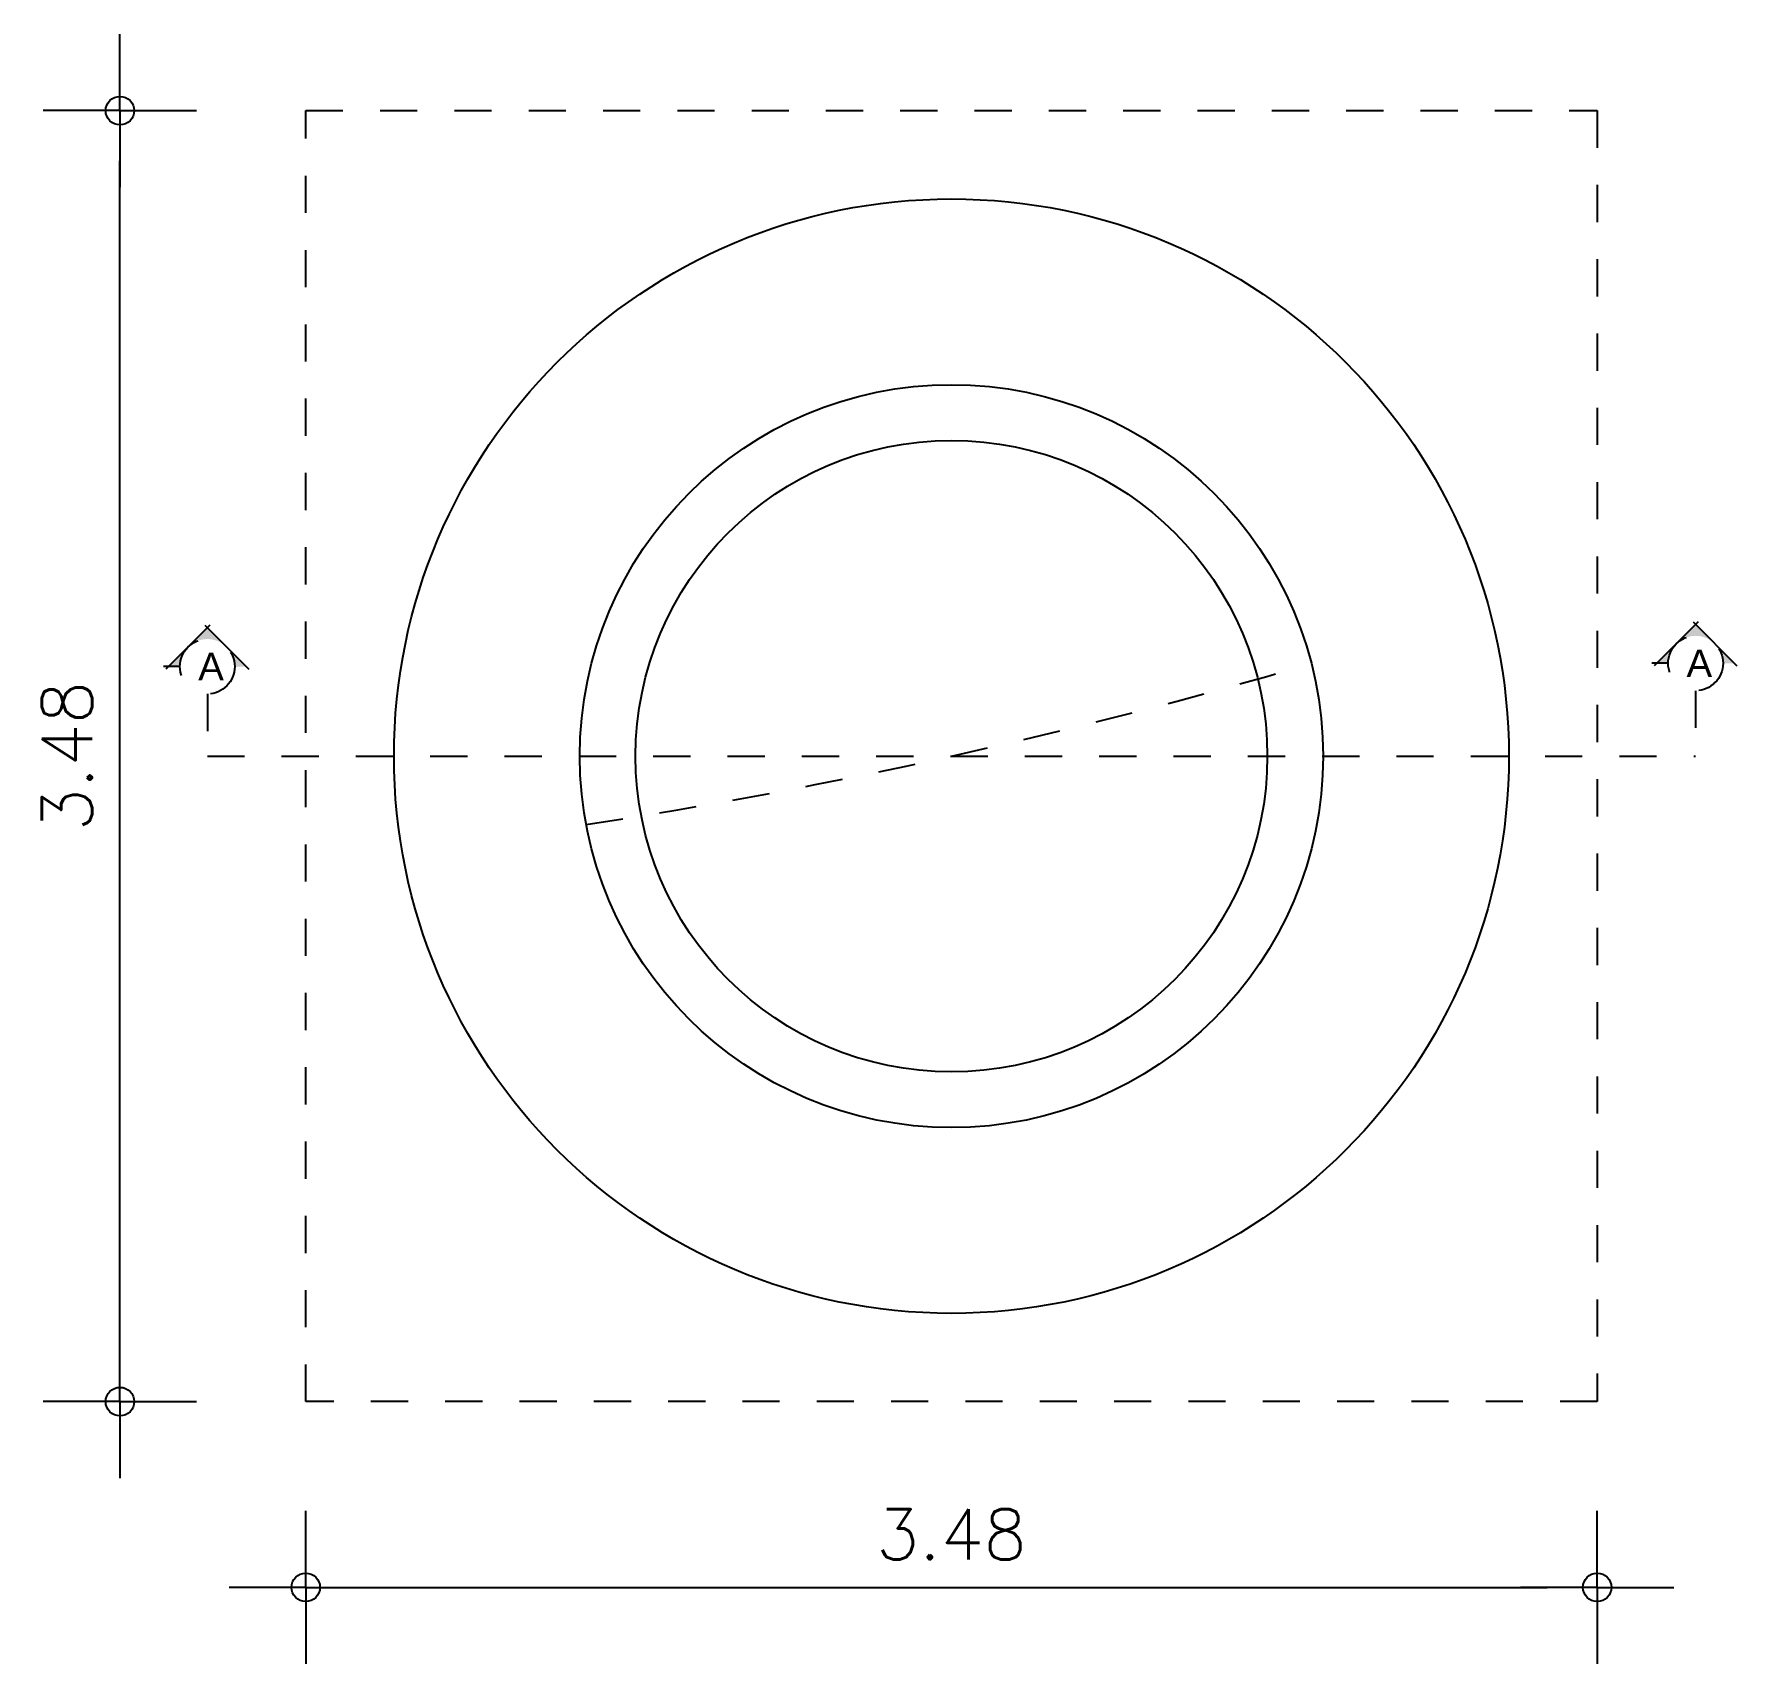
# Model space of a CAD drawing. Extents: x 387222 to 388513, y 9633222 to 9634061.
# Drawn here: x 387701.458 to 387706.04, y 9633474.922 to 9633479.309 of the extents above; entities that cross this region are included whole.
import ezdxf

# ---------------------------------------------------------------- set-up
doc = ezdxf.new("R2010")
doc.units = 0
doc.header["$LTSCALE"] = 0.049213
doc.header["$PDSIZE"] = -2.5
for name, pattern in [('ACAD_PROJEÇÃO', [0.2, 0.1, -0.1]), ('DASHDOT', [1, 0.5, -0.25, 0, -0.25]), ('DIVIDE', [1.25, 0.5, -0.25, 0, -0.25, 0, -0.25])]:
    doc.linetypes.add(name, pattern=pattern)
doc.layers.get('Defpoints').update_dxf_attribs({"color": 8})
for name, color, linetype in [('BANCO', 2, 'Continuous'), ('COTAS', 2, 'Continuous'), ('EIXO', 253, 'DASHDOT'), ('P1', 1, 'Continuous'), ('P4', 6, 'Continuous'), ('P5', 6, 'DIVIDE'), ('PROJEÇÃO', 8, 'ACAD_PROJEÇÃO'), ('Texto', 2, 'Continuous')]:
    doc.layers.add(name, color=color, linetype=linetype)
doc.styles.add('ARIAL', font='arial.ttf')
doc.styles.add('ROMANS', font='ROMANS.shx')
doc.dimstyles.new('BOLA50$0', dxfattribs={"dimscale": 0.5, "dimtxt": 0.25, "dimasz": 0.18, "dimexe": 0.18, "dimexo": 0.0625, "dimgap": 0.1, "dimtad": 1, "dimzin": 0, "dimdsep": 46, "dimtxsty": 'ROMANS', "dimblk1": 'BOLA', "dimblk2": 'BOLA', "dimsah": 1, "dimcen": 0.09, "dimse1": 1, "dimse2": 1, "dimclrt": 256, "dimadec": 0, "dimazin": 0, "dimtfac": 1, "dimtofl": 0, "dimtmove": 2, "dimatfit": 3, "dimldrblk": 'BOLA', "dimfxl": 1, "dimtolj": 1, "dimtzin": 0, "dimarcsym": 0})

msp = doc.modelspace()

# ---------------------------------------------------------------- texts
at = {"layer": 'Texto', "char_height": 0.0738, "attachment_point": 1, "style": 'ARIAL'}
for insert in [(387701.8999, 9633477.6437), (387705.9048, 9633477.6524, -0.5)]:
    msp.add_mtext_dynamic_manual_height_columns('A', width=0.550846, gutter_width=1, heights=[0], dxfattribs=dict(at, insert=insert))

# ---------------------------------------------------------------- blocks, each defined once
blk = doc.blocks.new('BOLA')
for q in [(0, 1.528), (-1.528, 0), (0, -1.528), (1.528, 0)]:
    blk.add_line((0, 0), q)
blk.add_circle((0, 0), 0.284)
blk = doc.blocks.new('*D160')
at = {"layer": 'COTAS', "color": 253, "lineweight": -2, "transparency": 16777216}
blk.add_line((387702.3241, 9633475.1278), (387705.5294, 9633475.1278), dxfattribs=at)
at = {"layer": 'Defpoints', "color": 0, "transparency": 16777216}
for p in [(387702.1891, 9633475.6278), (387705.6644, 9633475.1278), (387705.6644, 9633475.1278)]:
    blk.add_point(p, dxfattribs=at)
at = {"layer": 'COTAS', "color": 253, "lineweight": -2, "transparency": 16777216, "xscale": 0.135, "yscale": 0.135, "zscale": 0.135, "rotation": 180}
blk.add_blockref('BOLA', (387702.1891, 9633475.1278), dxfattribs=at)
at = {"layer": 'COTAS', "color": 253, "lineweight": -2, "transparency": 16777216, "xscale": 0.135, "yscale": 0.135, "zscale": 0.135}
blk.add_blockref('BOLA', (387705.6644, 9633475.1278), dxfattribs=at)
at = {"layer": 'COTAS', "transparency": 16777216, "insert": (387703.9267, 9633475.2703), "char_height": 0.135, "attachment_point": 5, "style": 'ROMANS'}
blk.add_mtext('\\A1;3.48', dxfattribs=at)
blk = doc.blocks.new('*D161')
at = {"layer": 'COTAS', "color": 253, "lineweight": -2, "transparency": 16777216}
blk.add_line((387701.6891, 9633475.7628), (387701.6891, 9633478.9681), dxfattribs=at)
at = {"layer": 'Defpoints', "color": 0, "transparency": 16777216}
for p in [(387701.6891, 9633479.1031), (387701.6891, 9633479.1031), (387702.1891, 9633475.6278)]:
    blk.add_point(p, dxfattribs=at)
at = {"layer": 'COTAS', "color": 253, "lineweight": -2, "transparency": 16777216, "xscale": 0.135, "yscale": 0.135, "zscale": 0.135}
for p, rotation in [((387701.6891, 9633479.1031), 90), ((387701.6891, 9633475.6278), 270)]:
    blk.add_blockref('BOLA', p, dxfattribs=dict(at, rotation=rotation))
at = {"layer": 'COTAS', "transparency": 16777216, "insert": (387701.5466, 9633477.3654), "char_height": 0.135, "attachment_point": 5, "rotation": 90, "style": 'ROMANS'}
blk.add_mtext('\\A1;3.48', dxfattribs=at)

# ---------------------------------------------------------------- dimensions: what is measured, and where the dimension line sits
at = {"layer": 'COTAS'}
dim = msp.add_linear_dim(base=(387701.6891, 9633479.1031), p1=(387702.1891, 9633475.6278), p2=(387701.6891, 9633479.1031), angle=90, dimstyle='BOLA50$0', override={"dimscale": 0.75, "dimtxt": 0.18, "dimclrd": 253, "dimfxl": 1.25, "dimfxlon": 1}, dxfattribs=at)
dim.commit()
dim.dimension.update_dxf_attribs({"geometry": '*D161', "text_midpoint": (387701.5466, 9633477.3654)})
dim = msp.add_linear_dim(base=(387705.6644, 9633475.1278), p1=(387702.1891, 9633475.6278), p2=(387705.6644, 9633475.1278), dimstyle='BOLA50$0', override={"dimscale": 0.75, "dimtxt": 0.18, "dimclrd": 253, "dimfxl": 1.25, "dimfxlon": 1}, dxfattribs=at)
dim.commit()
dim.dimension.update_dxf_attribs({"geometry": '*D160', "text_midpoint": (387703.9267, 9633475.2703)})

# ---------------------------------------------------------------- hatches: boundary and pattern name
at = {"layer": 'P1'}
h = msp.add_hatch(color=256, dxfattribs=at)
h.paths.add_polyline_path([(387701.8721, 9633477.6589), (387701.9243, 9633477.7111), (387701.9765, 9633477.6589, 0.198912), (387701.9243, 9633477.6806, 0.198912)])
h.paths.add_polyline_path([(387701.9765, 9633477.6589), (387702.0287, 9633477.6067), (387701.9981, 9633477.6067, 0.198912)])
h.paths.add_polyline_path([(387701.8505, 9633477.6067), (387701.8199, 9633477.6067), (387701.8721, 9633477.6589, 0.198912)])
h = msp.add_hatch(color=256, dxfattribs=at)
h.paths.add_polyline_path([(387705.8769, 9633477.6677), (387705.9292, 9633477.7199), (387705.9814, 9633477.6677, 0.198912), (387705.9292, 9633477.6893, 0.198912)])
h.paths.add_polyline_path([(387705.9814, 9633477.6677), (387706.0336, 9633477.6155), (387706.003, 9633477.6155, 0.198912)])
h.paths.add_polyline_path([(387705.8553, 9633477.6155), (387705.8247, 9633477.6155), (387705.8769, 9633477.6677, 0.198912)])

# ---------------------------------------------------------------- linework, layer by layer
at = {"layer": 'BANCO'}
for radius in [1.5, 1, 0.85]:
    msp.add_circle((387703.9267, 9633477.3654), radius, dxfattribs=at)
at = {"layer": 'EIXO'}
msp.add_arc((387700.6744, 9633492.0086), 15, 278.70214, 286.34299, dxfattribs=at)
at = {"layer": 'P4'}
for p, q in [((387701.9311, 9633477.718), (387701.813, 9633477.5999)), ((387701.9174, 9633477.718), (387702.0356, 9633477.5999)), ((387705.936, 9633477.7267, -0.5), (387705.8179, 9633477.6086, -0.5)), ((387705.9223, 9633477.7267, -0.5), (387706.0404, 9633477.6086, -0.5)), ((387701.8505, 9633477.6067), (387701.8062, 9633477.6067)), ((387701.8505, 9633477.6067), (387701.8093, 9633477.6067)), ((387705.8553, 9633477.6155, -0.5), (387705.811, 9633477.6155, -0.5)), ((387705.8553, 9633477.6155, -0.5), (387705.8142, 9633477.6155, -0.5))]:
    msp.add_line(p, q, dxfattribs=at)
at = {"layer": 'P5', "linetype": 'DASHDOT', "ltscale": 0.1}
for p, q in [((387701.9243, 9633477.5329), (387701.9243, 9633477.3654)), ((387705.9292, 9633477.5416, -0.5), (387705.9292, 9633477.3742, -0.5)), ((387701.9243, 9633477.3654), (387705.9292, 9633477.3654))]:
    msp.add_line(p, q, dxfattribs=at)
at = {"layer": 'P5'}
for centre in [(387701.9243, 9633477.6067), (387705.9292, 9633477.6155, -0.5)]:
    msp.add_circle(centre, 0.0738, dxfattribs=at)
at = {"layer": 'PROJEÇÃO'}
msp.add_lwpolyline([(387702.1891, 9633475.6278), (387702.1891, 9633479.1031), (387705.6644, 9633479.1031), (387705.6644, 9633475.6278), (387702.1891, 9633475.6278)], dxfattribs=at)

msp.set_redraw_order([(e.dxf.handle, doc.entitydb.next_handle()) for e in msp.query("TEXT MTEXT ATTDEF DIMENSION ARC_DIMENSION")])  # texts and dimensions are drawn at this point

doc.saveas('drawing.dxf')
